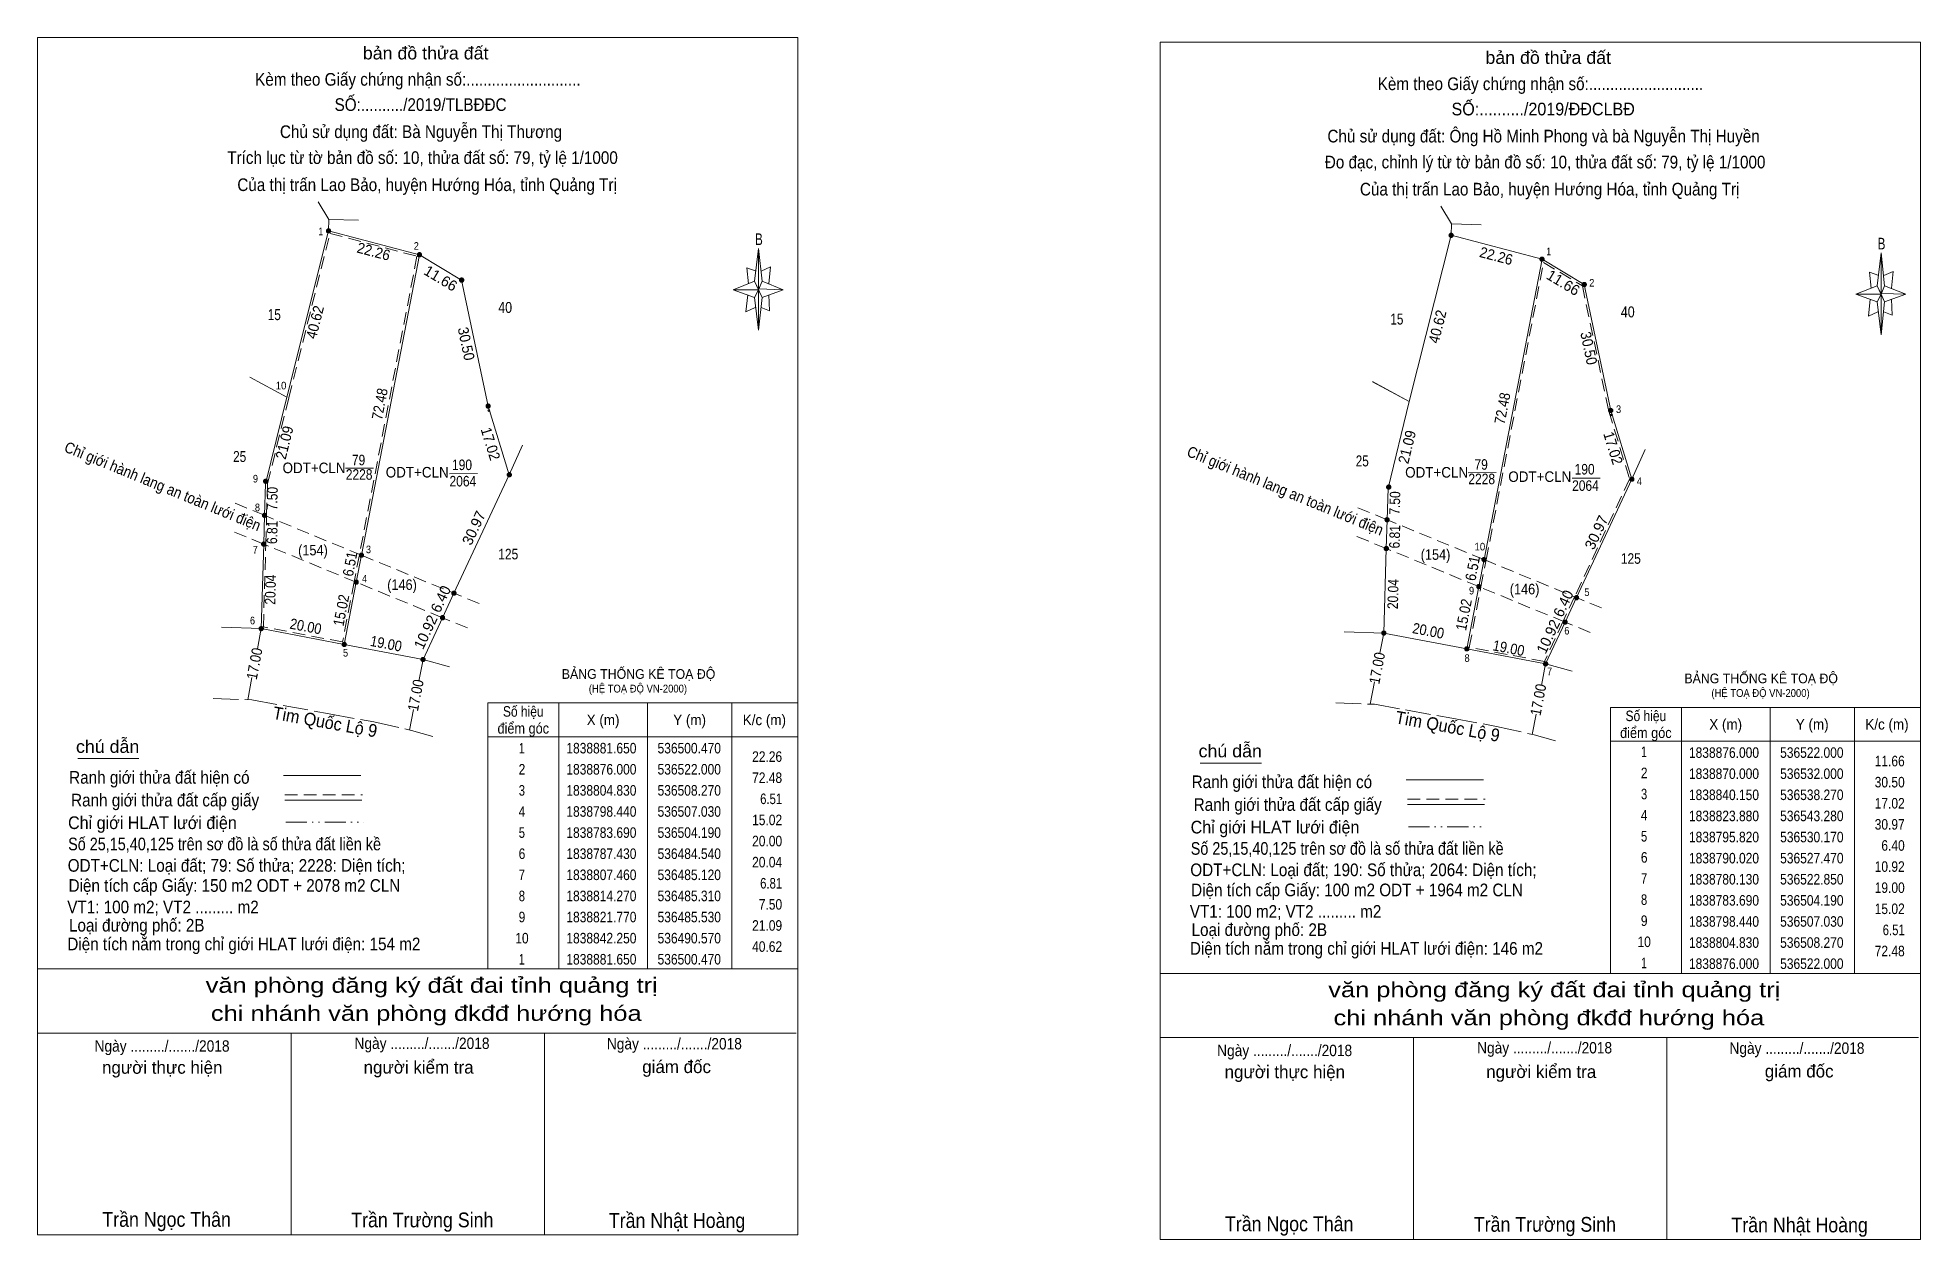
# Model space of a CAD drawing. Header units: metres. Extents: x 534822 to 536546, y 1838586 to 1838997.
# Drawn here: x 534822.2 to 535268, y 1838670.1 to 1838954.8 of the extents above; entities that cross this region are included whole.
import ezdxf
from ezdxf.enums import TextEntityAlignment as Align

# ---------------------------------------------------------------- set-up
doc = ezdxf.new("R2010")
doc.units = ezdxf.units.M
doc.header["$PDMODE"] = 32
doc.header["$PDSIZE"] = 0.5
for name, pattern in [('DASH_DOUBLE_DOT', [9.2, 5, -1.2, 0.3, -1.2, 0.3, -1.2]), ('LONG_DASHED', [7.5, 6, -1.5]), ('MEDIUM_DASHED', [4.5, 3, -1.5])]:
    doc.linetypes.add(name, pattern=pattern)
for name, color, linetype, lineweight in [('1', 7, 'Continuous', 13), ('10', 7, 'Continuous', 13), ('13', 7, 'Continuous', 13), ('17', 7, 'Continuous', 13), ('5', 7, 'Continuous', 13), ('6', 7, 'Continuous', 13), ('63', 7, 'LONG_DASHED', 13)]:
    doc.layers.add(name, color=color, linetype=linetype, lineweight=lineweight)

msp = doc.modelspace()

# ---------------------------------------------------------------- texts
at = {"layer": '1'}
for s, width, p in [('ODT+CLN', 0.95, (534887.645, 1838851.6)), ('79', 0.85, (534898.185, 1838853.46)), ('190', 0.85, (534922.685, 1838852.33)), ('79', 0.85, (535164.025, 1838852.41)), ('190', 0.85, (535188.525, 1838851.28)), ('2228', 0.85, (534898.32, 1838850.04)), ('ODT+CLN', 0.95, (534912.075, 1838850.57)), ('2064', 0.85, (534922.885, 1838848.45)), ('ODT+CLN', 0.95, (535153.485, 1838850.55)), ('2228', 0.85, (535164.16, 1838848.99)), ('ODT+CLN', 0.95, (535177.915, 1838849.52)), ('2064', 0.85, (535188.725, 1838847.4))]:
    msp.add_text(s, height=2.5, dxfattribs=dict(at, width=width)).set_placement(p, align=Align.CENTER)
for s, height, width, p in [('BẢNG THỐNG KÊ TOẠ ĐỘ ', 2.3, 0.95, (534946.31, 1838802.88)), ('BẢNG THỐNG KÊ TOẠ ĐỘ ', 2.3, 0.95, (535212.15, 1838801.83)), ('(HỆ TOẠ ĐỘ VN-2000)', 1.86, 0.9, (534952.71, 1838799.64)), ('(HỆ TOẠ ĐỘ VN-2000)', 1.86, 0.9, (535218.55, 1838798.59))]:
    msp.add_text(s, height=height, dxfattribs=dict(at, width=width)).set_placement(p)
at = {"layer": '17'}
for s, width, p in [('1', 0.85, (534889.235, 1838907.94)), ('2', 0.9, (534911.855, 1838904.51)), ('1', 0.85, (535180.005, 1838903.2)), ('2', 0.9, (535190.225, 1838895.8)), ('10', 0.95, (534879.83, 1838871.44)), ('3', 0.9, (535196.565, 1838865.85)), ('9', 0.9, (534873.77, 1838849.39)), ('4', 0.9, (535201.48, 1838848.78)), ('8', 0.9, (534874.235, 1838842.59)), ('7', 0.9, (534873.72, 1838832.56)), ('3', 0.9, (534900.525, 1838832.64)), ('10', 0.95, (535163.72, 1838833.3)), ('4', 0.9, (534899.6, 1838825.7)), ('9', 0.9, (535161.75, 1838822.87)), ('5', 0.9, (535189.07, 1838822.5)), ('6', 0.9, (534873.07, 1838815.8)), ('6', 0.9, (535184.32, 1838813.38)), ('5', 0.9, (534895.11, 1838808.15)), ('8', 0.9, (535160.695, 1838806.9)), ('7', 0.9, (535180.23, 1838803.74))]:
    msp.add_text(s, height=1.8, dxfattribs=dict(at, width=width)).set_placement(p, align=Align.CENTER)
at = {"layer": '17', "width": 0.95}
for p in [(534889.989, 1838791.206), (535155.829, 1838790.156)]:
    msp.add_text('Tim Quốc Lộ 9', height=3, rotation=349.769, dxfattribs=at).set_placement(p, align=Align.CENTER)
at = {"layer": '5'}
for s, height, width, p in [('bản đồ thửa đất', 3, 1.05, (534914.07, 1838949.6)), ('bản đồ thửa đất', 3, 1.05, (535179.91, 1838948.55)), ('Kèm theo Giấy chứng nhận số:...........................', 3, 0.9, (534912.23, 1838943.38)), ('Kèm theo Giấy chứng nhận số:...........................', 3, 0.9, (535178.07, 1838942.33)), ('SỐ:........../2019/TLBĐĐC', 3, 0.9, (534912.87, 1838937.4)), ('SỐ:........../2019/ĐĐCLBĐ', 3, 0.95, (535178.715, 1838936.35)), ('Chủ sử dụng đất: Bà Nguyễn Thị Thương', 3, 0.9, (534912.975, 1838930.98)), ('Chủ sử dụng đất: Ông Hồ Minh Phong và bà Nguyễn Thị Huyền', 3, 0.9, (535178.805, 1838929.93)), ('Trích lục từ tờ bản đồ số: 10, thửa đất số: 79, tỷ lệ 1/1000 ', 3, 0.9, (534913.83, 1838924.84)), ('Đo đạc, chỉnh lý từ tờ bản đồ số: 10, thửa đất số: 79, tỷ lệ 1/1000 ', 3, 0.9, (535179.675, 1838923.79)), ('Của thị trấn Lao Bảo, huyện Hướng Hóa, tỉnh Quảng Trị', 3, 0.9, (534914.42, 1838918.42)), ('Của thị trấn Lao Bảo, huyện Hướng Hóa, tỉnh Quảng Trị', 3, 0.9, (535180.26, 1838917.37)), ('B', 2.755, 0.75, (534992.99, 1838905.64)), ('B', 2.755, 0.75, (535258.83, 1838904.59)), ('văn phòng đăng ký đất đai tỉnh quảng trị', 3.6, 1.25, (534915.505, 1838728.51)), ('văn phòng đăng ký đất đai tỉnh quảng trị', 3.6, 1.25, (535181.345, 1838727.46)), ('chi nhánh văn phòng đkđđ hướng hóa', 3.6, 1.25, (534914.22, 1838721.87)), ('chi nhánh văn phòng đkđđ hướng hóa', 3.6, 1.25, (535180.06, 1838720.82)), ('Ngày ........./......./2018', 2.7, 0.9, (534851.65, 1838714.56)), ('Ngày ........./......./2018', 2.7, 0.9, (534913.21, 1838715.2)), ('Ngày ........./......./2018', 2.7, 0.9, (534972.97, 1838715.1)), ('Ngày ........./......./2018', 2.7, 0.9, (535117.49, 1838713.51)), ('Ngày ........./......./2018', 2.7, 0.9, (535179.05, 1838714.15)), ('Ngày ........./......./2018', 2.7, 0.9, (535238.81, 1838714.05)), ('Trần Ngọc Thân', 3.5, 0.9, (534852.725, 1838673.08)), ('Trần Trường Sinh', 3.5, 0.9, (534913.28, 1838672.96)), ('Trần Nhật Hoàng', 3.5, 0.9, (534973.605, 1838672.82)), ('Trần Ngọc Thân', 3.5, 0.9, (535118.565, 1838672.03)), ('Trần Trường Sinh', 3.5, 0.9, (535179.12, 1838671.91)), ('Trần Nhật Hoàng', 3.5, 0.9, (535239.445, 1838671.77))]:
    msp.add_text(s, height=height, dxfattribs=dict(at, width=width)).set_placement(p, align=Align.CENTER)
for s, p in [('người thực hiện', (534851.695, 1838709.34)), ('người kiểm tra', (534912.405, 1838709.38)), ('giám đốc', (534973.5, 1838709.5)), ('người thực hiện', (535117.535, 1838708.29)), ('người kiểm tra', (535178.245, 1838708.33)), ('giám đốc', (535239.34, 1838708.45))]:
    msp.add_text(s, height=3, dxfattribs=at).set_placement(p, align=Align.CENTER)
at = {"layer": '6'}
for s, width, p in [('chú dẫn', 1.05, (534831.27, 1838785.34)), ('chú dẫn', 1.05, (535097.11, 1838784.29)), ('Ranh giới thửa đất hiện có ', 0.9, (534829.65, 1838778.04)), ('Ranh giới thửa đất hiện có ', 0.9, (535095.49, 1838776.99)), ('Ranh giới thửa đất cấp giấy', 0.9, (534830.11, 1838772.66)), ('Ranh giới thửa đất cấp giấy', 0.9, (535095.95, 1838771.61)), ('Chỉ giới HLAT lưới điện', 0.95, (534829.39, 1838767.3)), ('Chỉ giới HLAT lưới điện', 0.95, (535095.23, 1838766.25)), ('Số 25,15,40,125 trên sơ đồ là số thửa đất liền kề', 0.85, (534829.41, 1838762.26)), ('Số 25,15,40,125 trên sơ đồ là số thửa đất liền kề', 0.85, (535095.25, 1838761.21)), ('ODT+CLN: Loại đất; 79: Số thửa; 2228: Diện tích;', 0.9, (534829.31, 1838757.19)), ('Diện tích cấp Giấy: 150 m2 ODT + 2078 m2 CLN', 0.9, (534829.51, 1838752.43)), ('ODT+CLN: Loại đất; 190: Số thửa; 2064: Diện tích;', 0.9, (535095.15, 1838756.14)), ('Diện tích cấp Giấy: 100 m2 ODT + 1964 m2 CLN', 0.9, (535095.35, 1838751.38)), ('VT1: 100 m2; VT2 ......... m2', 0.9, (534829.2, 1838747.34)), ('VT1: 100 m2; VT2 ......... m2', 0.9, (535095.04, 1838746.29)), ('Diện tích nằm trong chỉ giới HLAT lưới điện: 154 m2', 0.9, (534829.22, 1838738.58)), ('Loại đường phố: 2B', 0.9, (534829.61, 1838743.02)), ('Loại đường phố: 2B', 0.9, (535095.45, 1838741.97)), ('Diện tích nằm trong chỉ giới HLAT lưới điện: 146 m2', 0.9, (535095.06, 1838737.53))]:
    msp.add_text(s, height=3, dxfattribs=dict(at, width=width)).set_placement(p)
at = {"layer": '63'}
for s, height, rotation, width, p in [('22.26', 2.5, 345.296, 0.95, (534901.443, 1838902.897)), ('22.26', 2.5, 345.296, 0.95, (535167.283, 1838901.847)), ('40.62', 2.5, 75.895, 0.95, (534889.06, 1838887.06)), ('40.62', 2.5, 75.895, 0.95, (535154.9, 1838886.01)), ('30.50', 2.5, 281.863, 0.95, (534922.461, 1838881.997)), ('30.50', 2.5, 281.863, 0.95, (535188.301, 1838880.947)), ('72.48', 2.5, 79.081, 0.9, (534904.435, 1838867.758)), ('72.48', 2.5, 79.081, 0.9, (535170.275, 1838866.708)), ('21.09', 2.5, 76.175, 0.95, (534881.855, 1838858.551)), ('Chỉ giới hành lang an toàn lưới điện', 2.599, 337.636, 0.9, (534851.311, 1838847.303)), ('17.02', 2.5, 287.115, 0.95, (534928.24, 1838858.198)), ('21.09', 2.5, 76.175, 0.95, (535147.695, 1838857.501)), ('17.02', 2.5, 287.115, 0.95, (535194.08, 1838857.148)), ('Chỉ giới hành lang an toàn lưới điện', 2.599, 337.636, 0.9, (535117.151, 1838846.253)), ('7.50', 2.5, 88.32, 0.85, (534878.984, 1838845.548)), ('7.50', 2.5, 88.32, 0.85, (535144.824, 1838844.498)), ('6.81', 2.5, 88.402, 0.85, (534878.956, 1838837.55)), ('6.81', 2.5, 88.402, 0.85, (535144.796, 1838836.5)), ('6.51', 2.5, 79.018, 0.9, (534897.375, 1838829.852)), ('6.51', 2.5, 79.018, 0.9, (535163.215, 1838828.802)), ('20.04', 2.5, 88.341, 0.85, (534878.556, 1838823.974)), ('15.02', 2.5, 79.102, 0.9, (534895.31, 1838818.884)), ('20.04', 2.5, 88.341, 0.85, (535144.396, 1838822.924)), ('15.02', 2.5, 79.102, 0.9, (535161.15, 1838817.834)), ('20.00', 2.5, 349.224, 0.9, (534885.441, 1838814.096)), ('20.00', 2.5, 349.224, 0.9, (535151.281, 1838813.046)), ('17.00', 2.5, 79.241, 0.9, (534874.762, 1838806.242)), ('19.00', 2.5, 349.199, 0.9, (534904.471, 1838810.005)), ('17.00', 2.5, 79.241, 0.9, (535140.602, 1838805.192)), ('19.00', 2.5, 349.199, 0.9, (535170.311, 1838808.955)), ('17.00', 2.5, 79.192, 0.9, (534912.936, 1838798.751)), ('17.00', 2.5, 79.192, 0.9, (535178.776, 1838797.701))]:
    msp.add_text(s, height=height, rotation=rotation, dxfattribs=dict(at, width=width)).set_placement(p, align=Align.CENTER)
for s, rotation, p in [('11.66', 329.036, (534916.982, 1838896.689)), ('11.66', 329.036, (535182.822, 1838895.639)), ('30.97', 64.957, (534926.624, 1838838.086)), ('30.97', 64.957, (535192.464, 1838837.036)), ('6.40', 65.037, (534918.783, 1838821.258)), ('6.40', 65.037, (535184.623, 1838820.207)), ('10.92', 64.961, (534915.21, 1838813.431)), ('10.92', 64.961, (535181.05, 1838812.381))]:
    msp.add_text(s, height=2.5, rotation=rotation, dxfattribs=at).set_placement(p, align=Align.CENTER)
for s, height, width, p in [('15', 2.599, 0.8, (534878.23, 1838887.85)), ('40', 2.599, 0.85, (534932.9, 1838889.55)), ('15', 2.599, 0.8, (535144.07, 1838886.8)), ('40', 2.599, 0.85, (535198.74, 1838888.5)), ('25', 2.599, 0.8, (534870.03, 1838854.25)), ('25', 2.599, 0.8, (535135.87, 1838853.2)), ('(154)', 2.5, 0.9, (534887.385, 1838832.12)), ('125', 2.5, 0.85, (534933.63, 1838831.18)), ('(154)', 2.5, 0.9, (535153.225, 1838831.07)), ('125', 2.5, 0.85, (535199.47, 1838830.13)), ('(146)', 2.5, 0.9, (534908.475, 1838823.94)), ('(146)', 2.5, 0.9, (535174.315, 1838822.89)), ('Số hiệu', 2.5, 0.85, (534937.19, 1838793.91)), ('điểm góc', 2.5, 0.9, (534937.19, 1838789.91)), ('X (m)', 2.5, 0.95, (534956.09, 1838791.91)), ('Y (m)', 2.5, 0.95, (534976.585, 1838791.91)), ('K/c (m)', 2.5, 0.95, (534994.29, 1838791.91)), ('điểm góc', 2.5, 0.9, (535203.03, 1838788.86)), ('Số hiệu', 2.5, 0.85, (535203.03, 1838792.86)), ('X (m)', 2.5, 0.95, (535221.93, 1838790.86)), ('Y (m)', 2.5, 0.95, (535242.425, 1838790.86)), ('K/c (m)', 2.5, 0.95, (535260.13, 1838790.86)), (' 1', 2.5, 0.75, (534936.485, 1838785.21)), ('1838881.650', 2.5, 0.85, (534955.69, 1838785.21)), ('536500.470', 2.5, 0.85, (534976.495, 1838785.21)), (' 1', 2.5, 0.75, (535202.235, 1838784.34)), (' 2', 2.5, 0.85, (534936.49, 1838780.21)), ('1838876.000', 2.5, 0.85, (534955.69, 1838780.21)), ('536522.000', 2.5, 0.85, (534976.495, 1838780.21)), ('1838876.000', 2.5, 0.85, (535221.53, 1838784.16)), ('536522.000', 2.5, 0.85, (535242.335, 1838784.16)), (' 2', 2.5, 0.85, (535202.24, 1838779.34)), ('1838870.000', 2.5, 0.85, (535221.53, 1838779.16)), ('536532.000', 2.5, 0.85, (535242.335, 1838779.16)), (' 3', 2.5, 0.8, (534936.49, 1838775.21)), ('1838804.830', 2.5, 0.85, (534955.69, 1838775.21)), ('536508.270', 2.5, 0.85, (534976.495, 1838775.21)), (' 3', 2.5, 0.8, (535202.24, 1838774.34)), ('1838840.150', 2.5, 0.85, (535221.53, 1838774.16)), ('536538.270', 2.5, 0.85, (535242.335, 1838774.16)), (' 4', 2.5, 0.85, (534936.485, 1838770.21)), ('1838798.440', 2.5, 0.85, (534955.69, 1838770.21)), ('536507.030', 2.5, 0.85, (534976.495, 1838770.21)), (' 4', 2.5, 0.85, (535202.235, 1838769.34)), ('1838823.880', 2.5, 0.85, (535221.53, 1838769.16)), ('536543.280', 2.5, 0.85, (535242.335, 1838769.16)), (' 5', 2.5, 0.8, (534936.49, 1838765.21)), ('1838783.690', 2.5, 0.85, (534955.69, 1838765.21)), ('536504.190', 2.5, 0.85, (534976.495, 1838765.21)), (' 5', 2.5, 0.8, (535202.24, 1838764.34)), ('1838795.820', 2.5, 0.85, (535221.53, 1838764.16)), ('536530.170', 2.5, 0.85, (535242.335, 1838764.16)), (' 6', 2.5, 0.85, (534936.49, 1838760.21)), ('1838787.430', 2.5, 0.85, (534955.69, 1838760.21)), ('536484.540', 2.5, 0.85, (534976.495, 1838760.21)), (' 6', 2.5, 0.85, (535202.24, 1838759.34)), ('1838790.020', 2.5, 0.85, (535221.53, 1838759.16)), ('536527.470', 2.5, 0.85, (535242.335, 1838759.16)), (' 7', 2.5, 0.8, (534936.49, 1838755.21)), ('1838807.460', 2.5, 0.85, (534955.69, 1838755.21)), ('536485.120', 2.5, 0.85, (534976.495, 1838755.21)), (' 7', 2.5, 0.8, (535202.24, 1838754.34)), ('1838780.130', 2.5, 0.85, (535221.53, 1838754.16)), ('536522.850', 2.5, 0.85, (535242.335, 1838754.16)), (' 8', 2.5, 0.8, (534936.49, 1838750.21)), ('1838814.270', 2.5, 0.85, (534955.69, 1838750.21)), ('536485.310', 2.5, 0.85, (534976.495, 1838750.21)), (' 8', 2.5, 0.8, (535202.24, 1838749.34)), ('1838783.690', 2.5, 0.85, (535221.53, 1838749.16)), ('536504.190', 2.5, 0.85, (535242.335, 1838749.16)), (' 9', 2.5, 0.85, (534936.485, 1838745.21)), ('1838821.770', 2.5, 0.85, (534955.69, 1838745.21)), ('536485.530', 2.5, 0.85, (534976.495, 1838745.21)), (' 9', 2.5, 0.85, (535202.235, 1838744.34)), (' 10', 2.5, 0.85, (534936.485, 1838740.21)), ('1838842.250', 2.5, 0.85, (534955.69, 1838740.21)), ('536490.570', 2.5, 0.85, (534976.495, 1838740.21)), ('1838798.440', 2.5, 0.85, (535221.53, 1838744.16)), ('536507.030', 2.5, 0.85, (535242.335, 1838744.16)), (' 10', 2.5, 0.85, (535202.235, 1838739.34)), ('1838804.830', 2.5, 0.85, (535221.53, 1838739.16)), ('536508.270', 2.5, 0.85, (535242.335, 1838739.16)), (' 1', 2.5, 0.75, (534936.485, 1838735.21)), ('1838881.650', 2.5, 0.85, (534955.69, 1838735.21)), ('536500.470', 2.5, 0.85, (534976.495, 1838735.21)), (' 1', 2.5, 0.75, (535202.235, 1838734.34)), ('1838876.000', 2.5, 0.85, (535221.53, 1838734.16)), ('536522.000', 2.5, 0.85, (535242.335, 1838734.16))]:
    msp.add_text(s, height=height, dxfattribs=dict(at, width=width)).set_placement(p, align=Align.CENTER)
for s, width, p in [('22.26', 0.85, (534998.49, 1838783.21)), ('11.66', 0.85, (535264.33, 1838782.16)), ('72.48', 0.85, (534998.49, 1838778.21)), ('30.50', 0.85, (535264.33, 1838777.16)), ('6.51', 0.8, (534998.49, 1838773.21)), ('17.02', 0.85, (535264.33, 1838772.16)), ('15.02', 0.85, (534998.49, 1838768.21)), ('30.97', 0.85, (535264.33, 1838767.16)), ('20.00', 0.85, (534998.49, 1838763.21)), ('6.40', 0.85, (535264.33, 1838762.16)), ('20.04', 0.85, (534998.49, 1838758.21)), ('6.81', 0.8, (534998.49, 1838753.21)), ('10.92', 0.85, (535264.33, 1838757.16)), ('19.00', 0.85, (535264.33, 1838752.16)), ('7.50', 0.85, (534998.49, 1838748.21)), ('15.02', 0.85, (535264.33, 1838747.16)), ('21.09', 0.85, (534998.49, 1838743.21)), ('6.51', 0.8, (535264.33, 1838742.16)), ('40.62', 0.85, (534998.49, 1838738.21)), ('72.48', 0.85, (535264.33, 1838737.16))]:
    msp.add_text(s, height=2.5, dxfattribs=dict(at, width=width)).set_placement(p, align=Align.RIGHT)

# ---------------------------------------------------------------- hatches: boundary and pattern name
at = {"layer": '63'}
for points in [[(534891.57, 1838908.99, 1), (534890.57, 1838908.99, 1)], [(535157.41, 1838907.94, 1), (535156.41, 1838907.94, 1)], [(534913.1, 1838903.34, 1), (534912.1, 1838903.34, 1)], [(535178.94, 1838902.29, 1), (535177.94, 1838902.29, 1)], [(534923.1, 1838897.34, 1), (534922.1, 1838897.34, 1)], [(535188.94, 1838896.29, 1), (535187.94, 1838896.29, 1)], [(534929.37, 1838867.49, 1), (534928.37, 1838867.49, 1)], [(535195.21, 1838866.44, 1), (535194.21, 1838866.44, 1)], [(534876.677, 1838849.669, 1), (534875.677, 1838849.669, 1)], [(534934.38, 1838851.22, 1), (534933.38, 1838851.22, 1)], [(535200.22, 1838850.17, 1), (535199.22, 1838850.17, 1)], [(535142.637, 1838848.309, 1), (535141.637, 1838848.309, 1)], [(534876.41, 1838841.61, 1), (534875.41, 1838841.61, 1)], [(535142.25, 1838840.56, 1), (535141.25, 1838840.56, 1)], [(534876.22, 1838834.8, 1), (534875.22, 1838834.8, 1)], [(534899.37, 1838832.17, 1), (534898.37, 1838832.17, 1)], [(535142.06, 1838833.75, 1), (535141.06, 1838833.75, 1)], [(535165.21, 1838831.12, 1), (535164.21, 1838831.12, 1)], [(534898.13, 1838825.78, 1), (534897.13, 1838825.78, 1)], [(534921.27, 1838823.16, 1), (534920.27, 1838823.16, 1)], [(535163.97, 1838824.73, 1), (535162.97, 1838824.73, 1)], [(535187.11, 1838822.11, 1), (535186.11, 1838822.11, 1)], [(534875.64, 1838814.77, 1), (534874.64, 1838814.77, 1)], [(534918.57, 1838817.36, 1), (534917.57, 1838817.36, 1)], [(535141.48, 1838813.72, 1), (535140.48, 1838813.72, 1)], [(535184.41, 1838816.31, 1), (535183.41, 1838816.31, 1)], [(534895.29, 1838811.03, 1), (534894.29, 1838811.03, 1)], [(535161.13, 1838809.98, 1), (535160.13, 1838809.98, 1)], [(534913.95, 1838807.47, 1), (534912.95, 1838807.47, 1)], [(535179.79, 1838806.42, 1), (535178.79, 1838806.42, 1)]]:
    msp.add_hatch(color=256, dxfattribs=at).paths.add_polyline_path(points)

# ---------------------------------------------------------------- linework, layer by layer
at = {"layer": '1', "linetype": 'MEDIUM_DASHED'}
msp.add_lwpolyline([(534891.43, 1838908.38), (534912.02, 1838902.98), (534898.38, 1838832.26), (534897.14, 1838825.87), (534894.39, 1838811.61), (534875.65, 1838815.18), (534876.22, 1838834.79), (534876.41, 1838841.6), (534876.63, 1838849.04), (534881.66, 1838869.47)], close=True, dxfattribs=at)
at = {"layer": '1'}
for points in [[(535156.91, 1838907.94), (535178.44, 1838902.29), (535164.71, 1838831.12), (535163.47, 1838824.73), (535160.63, 1838809.98), (535140.98, 1838813.72), (535141.56, 1838833.75), (535141.75, 1838840.56), (535141.97, 1838848.06), (535147.01, 1838868.54)], [(534912.6, 1838903.34), (534922.6, 1838897.34), (534928.87, 1838867.49), (534933.88, 1838851.22), (534920.77, 1838823.16), (534918.07, 1838817.36), (534913.45, 1838807.47), (534894.79, 1838811.03), (534897.63, 1838825.78), (534898.87, 1838832.17)], [(535178.44, 1838902.29), (535188.44, 1838896.29), (535194.71, 1838866.44), (535199.72, 1838850.17), (535186.61, 1838822.11), (535183.91, 1838816.31), (535179.29, 1838806.42), (535160.63, 1838809.98), (535163.47, 1838824.73), (535164.71, 1838831.12)]]:
    msp.add_lwpolyline(points, close=True, dxfattribs=at)
at = {"layer": '10'}
for p, q in [((534891.17, 1838911.72), (534888.65, 1838915.86)), ((535157.01, 1838910.67), (535154.49, 1838914.81)), ((534881.17, 1838869.59), (534872.44, 1838874.32)), ((535147.01, 1838868.54), (535138.28, 1838873.27)), ((534933.88, 1838851.22), (534937.03, 1838858.22)), ((535199.72, 1838850.17), (535202.87, 1838857.17)), ((534920.77, 1838823.16), (534933.88, 1838851.22)), ((535186.61, 1838822.11), (535199.72, 1838850.17)), ((534913.45, 1838807.47), (534918.07, 1838817.36)), ((535179.29, 1838806.42), (535183.91, 1838816.31))]:
    msp.add_line(p, q, dxfattribs=at)
at = {"layer": '13'}
for p, q in [((534919.7, 1838805.74), (534913.45, 1838807.47)), ((535185.54, 1838804.69), (535179.29, 1838806.42))]:
    msp.add_line(p, q, dxfattribs=at)
at = {"layer": '17'}
for p, q in [((534891.07, 1838908.99), (534891.17, 1838911.72)), ((534891.17, 1838911.72), (534898.19, 1838911.49)), ((534891.07, 1838908.99), (534881.17, 1838869.59)), ((535156.91, 1838907.94), (535147.01, 1838868.54)), ((535156.91, 1838907.94), (535157.01, 1838910.67)), ((535157.01, 1838910.67), (535164.03, 1838910.44)), ((534912.6, 1838903.34), (534898.87, 1838832.17)), ((535178.44, 1838902.29), (535164.71, 1838831.12)), ((534928.87, 1838867.49), (534922.6, 1838897.34)), ((535194.71, 1838866.44), (535188.44, 1838896.29)), ((534881.17, 1838869.59), (534872.44, 1838874.33)), ((535147.01, 1838868.54), (535138.28, 1838873.28)), ((534928.87, 1838867.49), (534933.88, 1838851.22)), ((535194.71, 1838866.44), (535199.72, 1838850.17)), ((534875.72, 1838834.8), (534875.91, 1838841.61)), ((535141.56, 1838833.75), (535141.75, 1838840.56)), ((534875.14, 1838814.77), (534875.72, 1838834.8)), ((534898.87, 1838832.17), (534897.63, 1838825.78)), ((535140.98, 1838813.72), (535141.56, 1838833.75)), ((535164.71, 1838831.12), (535163.47, 1838824.73)), ((534897.63, 1838825.78), (534894.79, 1838811.03)), ((534920.77, 1838823.16), (534918.07, 1838817.36)), ((535163.47, 1838824.73), (535160.63, 1838809.98)), ((535186.61, 1838822.11), (535183.91, 1838816.31)), ((534865.73, 1838815.09), (534875.14, 1838814.77)), ((535131.57, 1838814.04), (535140.98, 1838813.72)), ((534831.67, 1838783.98), (534846.15, 1838783.98)), ((535097.51, 1838782.93), (535111.99, 1838782.93))]:
    msp.add_line(p, q, dxfattribs=at)
at = {"layer": '17', "linetype": 'MEDIUM_DASHED'}
for p, q in [((534875.91, 1838841.61), (534868.65, 1838844.6)), ((534898.87, 1838832.17), (534875.91, 1838841.61)), ((535141.75, 1838840.56), (535134.49, 1838843.55)), ((535164.71, 1838831.12), (535141.75, 1838840.56)), ((534875.72, 1838834.8), (534867.81, 1838838.05)), ((535141.56, 1838833.75), (535133.65, 1838837)), ((534897.63, 1838825.78), (534875.72, 1838834.8)), ((534898.87, 1838832.17), (534920.77, 1838823.16)), ((535163.47, 1838824.73), (535141.56, 1838833.75)), ((535164.71, 1838831.12), (535186.61, 1838822.11)), ((534918.07, 1838817.36), (534897.63, 1838825.78)), ((534926.72, 1838820.72), (534920.77, 1838823.16)), ((535183.91, 1838816.31), (535163.47, 1838824.73)), ((535192.56, 1838819.67), (535186.61, 1838822.11)), ((534923.98, 1838814.93), (534918.07, 1838817.36)), ((535189.82, 1838813.88), (535183.91, 1838816.31))]:
    msp.add_line(p, q, dxfattribs=at)
at = {"layer": '17', "linetype": 'LONG_DASHED'}
for p, q in [((534863.76, 1838798.22), (534872.92, 1838797.9)), ((535129.6, 1838797.17), (535138.76, 1838796.85))]:
    msp.add_line(p, q, dxfattribs=at)
at = {"layer": '17'}
for points in [[(534891.07, 1838908.99), (534912.6, 1838903.34), (534922.6, 1838897.34)], [(535156.91, 1838907.94), (535178.44, 1838902.29), (535188.44, 1838896.29)], [(534875.91, 1838841.61), (534876.13, 1838849.11), (534881.17, 1838869.59)], [(535141.75, 1838840.56), (535141.97, 1838848.06), (535147.01, 1838868.54)], [(534875.14, 1838814.77), (534894.79, 1838811.03), (534913.45, 1838807.47)], [(535140.98, 1838813.72), (535160.63, 1838809.98), (535179.29, 1838806.42)]]:
    msp.add_lwpolyline(points, dxfattribs=at)
at = {"layer": '17', "linetype": 'MEDIUM_DASHED'}
msp.add_lwpolyline([(535178.8, 1838901.49), (535188, 1838895.97), (535194.23, 1838866.31), (535199.19, 1838850.21), (535186.16, 1838822.32), (535183.46, 1838816.52), (535179, 1838806.98), (535161.22, 1838810.38), (535163.96, 1838824.64), (535165.2, 1838831.03)], close=True, dxfattribs=at)
at = {"layer": '17', "linetype": 'LONG_DASHED'}
for points in [[(534872.92, 1838797.9), (534891.26, 1838794.59), (534901.83, 1838792.67), (534910.75, 1838790.65), (534915.79, 1838789.24)], [(535138.76, 1838796.85), (535157.1, 1838793.54), (535167.67, 1838791.62), (535176.59, 1838789.6), (535181.63, 1838788.19)]]:
    msp.add_lwpolyline(points, dxfattribs=at)
at = {"layer": '17'}
for p in [(534929.05, 1838866.45), (535194.89, 1838865.4)]:
    msp.add_point(p, dxfattribs=at)
at = {"layer": '5'}
for p, q in [((534991.93, 1838897.04), (534992.93, 1838904.84)), ((535257.77, 1838895.99), (535258.77, 1838903.79)), ((534991.93, 1838893.24), (534986.93, 1838895.04)), ((534993.73, 1838897.04), (534998.73, 1838895.04)), ((534995.33, 1838893.84), (534995.53, 1838890.04)), ((535257.77, 1838892.19), (535252.77, 1838893.99)), ((535259.57, 1838895.99), (535264.57, 1838893.99)), ((534993.73, 1838893.24), (534992.93, 1838885.44)), ((534995.53, 1838890.04), (534993.53, 1838890.84)), ((535259.57, 1838892.19), (535258.77, 1838884.39)), ((535261.37, 1838888.99), (535259.37, 1838889.79)), ((535261.17, 1838892.79), (535261.37, 1838888.99)), ((534822.19, 1838734.16), (535002.19, 1838734.16)), ((535088.03, 1838733.11), (535268.03, 1838733.11)), ((534822.19, 1838718.96), (535001.79, 1838718.96)), ((534822.19, 1838718.96), (535001.79, 1838718.96)), ((534822.19, 1838718.96), (535001.79, 1838718.96)), ((534882.19, 1838671.16), (534882.19, 1838718.96)), ((534942.19, 1838671.16), (534942.19, 1838718.96)), ((535088.03, 1838717.91), (535267.63, 1838717.91)), ((535088.03, 1838717.91), (535267.63, 1838717.91)), ((535088.03, 1838717.91), (535267.63, 1838717.91)), ((535148.03, 1838670.11), (535148.03, 1838717.91)), ((535208.03, 1838670.11), (535208.03, 1838717.91))]:
    msp.add_line(p, q, dxfattribs=at)
for points in [[(534822.19, 1838954.76), (535002.19, 1838954.76), (535002.19, 1838671.16), (534822.19, 1838671.16)], [(535088.03, 1838953.71), (535268.03, 1838953.71), (535268.03, 1838670.11), (535088.03, 1838670.11)], [(534992.93, 1838904.84), (534993.73, 1838897.04), (534992.93, 1838895.04)], [(535258.77, 1838903.79), (535259.57, 1838895.99), (535258.77, 1838893.99)], [(534992.93, 1838895.04), (534986.93, 1838895.04), (534991.93, 1838897.04), (534993.73, 1838893.24), (534998.73, 1838895.04), (534992.93, 1838895.24)], [(534992.93, 1838895.04), (534992.93, 1838885.44), (534991.93, 1838893.24)], [(535258.77, 1838893.99), (535252.77, 1838893.99), (535257.77, 1838895.99), (535259.57, 1838892.19), (535264.57, 1838893.99), (535258.77, 1838894.19)], [(535258.77, 1838893.99), (535258.77, 1838884.39), (535257.77, 1838892.19)]]:
    msp.add_lwpolyline(points, close=True, dxfattribs=at)
for points in [[(534992.33, 1838899.44), (534990.13, 1838900.24), (534990.53, 1838896.44)], [(534993.53, 1838899.44), (534995.73, 1838900.44), (534995.33, 1838896.44)], [(535258.17, 1838898.39), (535255.97, 1838899.19), (535256.37, 1838895.39)], [(535259.37, 1838898.39), (535261.57, 1838899.39), (535261.17, 1838895.39)], [(534992.93, 1838895.04), (534991.93, 1838897.04), (534986.93, 1838895.04)], [(534990.33, 1838893.84), (534989.93, 1838889.84), (534992.13, 1838890.84)], [(534992.93, 1838895.04), (534993.73, 1838893.24), (534998.73, 1838895.04)], [(535258.77, 1838893.99), (535257.77, 1838895.99), (535252.77, 1838893.99)], [(535258.77, 1838893.99), (535259.57, 1838892.19), (535264.57, 1838893.99)], [(535256.17, 1838892.79), (535255.77, 1838888.79), (535257.97, 1838889.79)], [(535002.19, 1838671.16), (534822.19, 1838671.16), (534822.19, 1838718.96)], [(535268.03, 1838670.11), (535088.03, 1838670.11), (535088.03, 1838717.91)]]:
    msp.add_lwpolyline(points, dxfattribs=at)
at = {"layer": '6'}
for p, q in [((534880.43, 1838780.02), (534898.71, 1838780.02)), ((535146.27, 1838778.97), (535164.55, 1838778.97)), ((534880.71, 1838774.16), (534898.99, 1838774.16)), ((535146.55, 1838773.11), (535164.83, 1838773.11))]:
    msp.add_line(p, q, dxfattribs=at)
at = {"layer": '6', "linetype": 'MEDIUM_DASHED'}
for p, q in [((534880.71, 1838775.4), (534899.11, 1838775.4)), ((535146.55, 1838774.35), (535164.95, 1838774.35))]:
    msp.add_line(p, q, dxfattribs=at)
at = {"layer": '63', "linetype": 'Continuous'}
for p, q in [((534895.12, 1838852.75), (534901.74, 1838852.78)), ((534919.74, 1838851.47), (534926.35, 1838851.49)), ((535160.96, 1838851.7), (535167.58, 1838851.73)), ((535185.58, 1838850.42), (535192.19, 1838850.44)), ((534874.23, 1838809.98), (534875.14, 1838814.77)), ((535140.07, 1838808.93), (535140.98, 1838813.72)), ((534912.47, 1838802.33), (534913.45, 1838807.47)), ((535178.31, 1838801.28), (535179.29, 1838806.42)), ((534871.94, 1838797.93), (534872.94, 1838803.21)), ((535137.78, 1838796.88), (535138.78, 1838802.16)), ((534945.59, 1838797.16), (534945.59, 1838734.16)), ((534966.59, 1838797.16), (534966.59, 1838734.16)), ((534986.59, 1838797.16), (534986.59, 1838734.16)), ((535211.43, 1838796.11), (535211.43, 1838733.11)), ((535232.43, 1838796.11), (535232.43, 1838733.11)), ((535252.43, 1838796.11), (535252.43, 1838733.11)), ((534910.26, 1838790.76), (534911.18, 1838795.58)), ((535176.1, 1838789.71), (535177.02, 1838794.53)), ((534928.79, 1838789.16), (535002.19, 1838789.16)), ((535194.63, 1838788.11), (535268.03, 1838788.11))]:
    msp.add_line(p, q, dxfattribs=at)
at = {"layer": '63', "linetype": 'DASH_DOUBLE_DOT'}
for p, q in [((534880.97, 1838768.9), (534899.37, 1838768.9)), ((535146.81, 1838767.85), (535165.21, 1838767.85))]:
    msp.add_line(p, q, dxfattribs=at)
at = {"layer": '63', "linetype": 'Continuous'}
for points in [[(534928.79, 1838797.16), (535002.19, 1838797.16), (535002.19, 1838734.16), (534928.79, 1838734.16)], [(535194.63, 1838796.11), (535268.03, 1838796.11), (535268.03, 1838733.11), (535194.63, 1838733.11)]]:
    msp.add_lwpolyline(points, close=True, dxfattribs=at)
at = {"layer": '63'}
for centre in [(534891.07, 1838908.99), (535156.91, 1838907.94), (534912.6, 1838903.34), (535178.44, 1838902.29), (534922.6, 1838897.34), (535188.44, 1838896.29), (534928.87, 1838867.49), (535194.71, 1838866.44), (534876.177, 1838849.669), (534933.88, 1838851.22), (535199.72, 1838850.17), (535142.137, 1838848.309), (534875.91, 1838841.61), (535141.75, 1838840.56), (534875.72, 1838834.8), (534898.87, 1838832.17), (535141.56, 1838833.75), (535164.71, 1838831.12), (534897.63, 1838825.78), (534920.77, 1838823.16), (535163.47, 1838824.73), (535186.61, 1838822.11), (534875.14, 1838814.77), (534918.07, 1838817.36), (535140.98, 1838813.72), (535183.91, 1838816.31), (534894.79, 1838811.03), (535160.63, 1838809.98), (534913.45, 1838807.47), (535179.29, 1838806.42)]:
    msp.add_circle(centre, 0.5, dxfattribs=at)

msp.set_redraw_order([(e.dxf.handle, doc.entitydb.next_handle()) for e in msp.query("TEXT MTEXT ATTDEF DIMENSION ARC_DIMENSION")])  # texts and dimensions are drawn at this point

doc.saveas('drawing.dxf')
